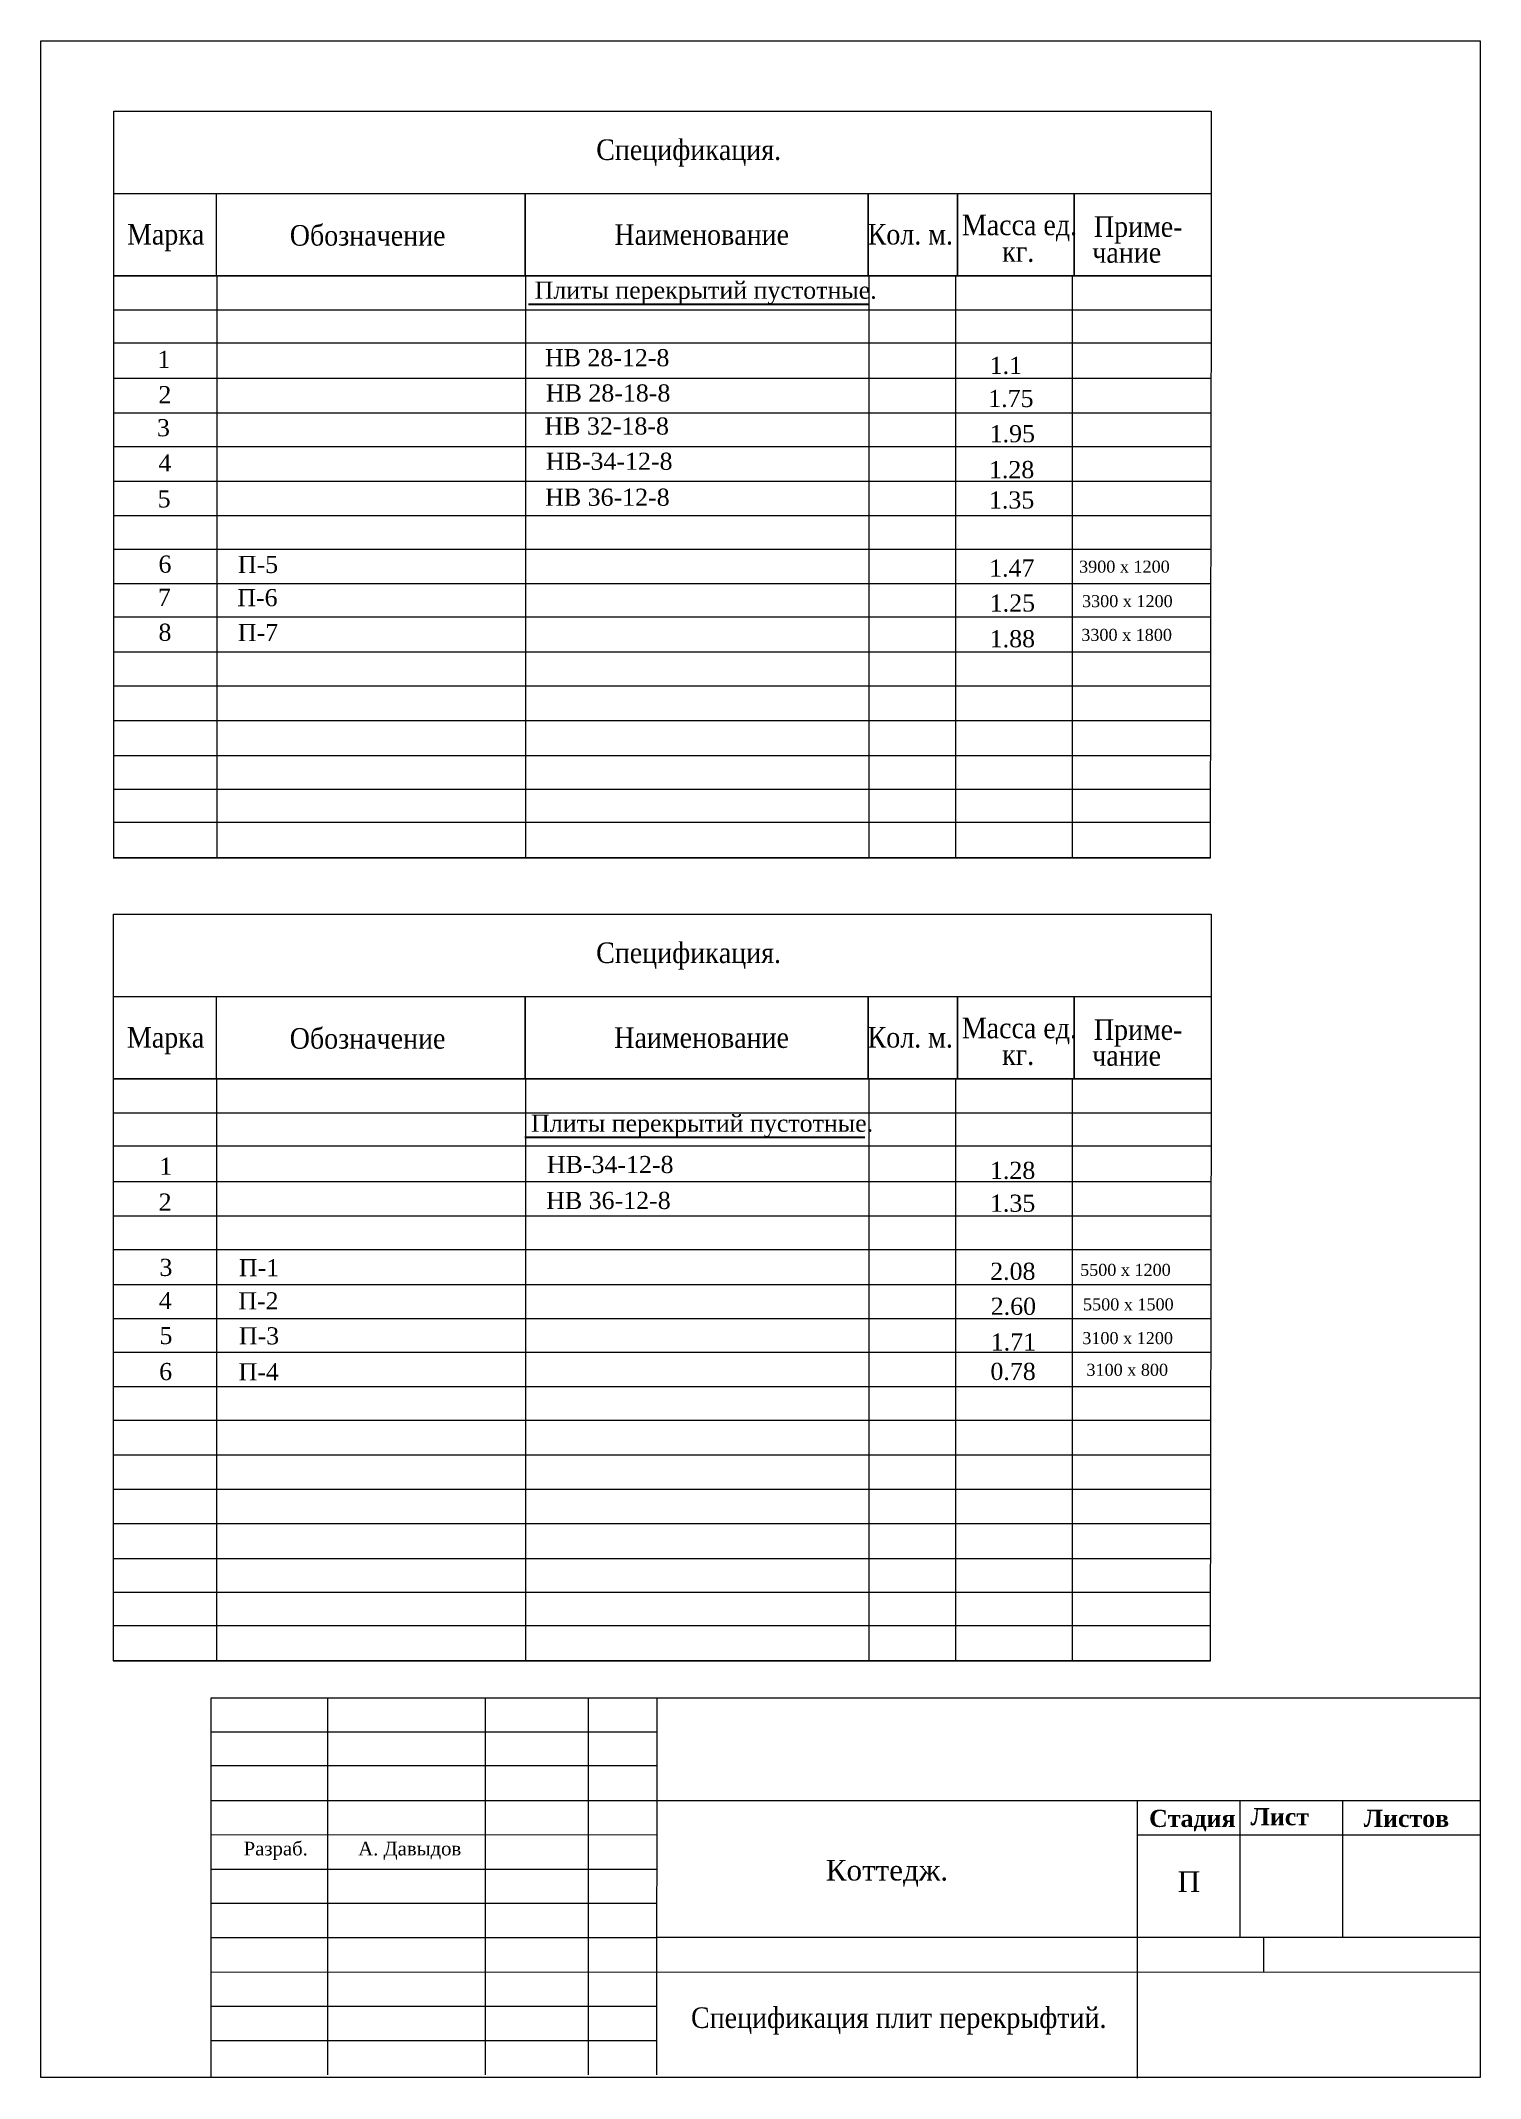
# Model space of a CAD drawing. Extents: x 1526320 to 3332998, y -546296 to 333165.
# Drawn here: x 2208584 to 2229569, y -188186 to -158472 of the extents above; entities that cross this region are included whole.
import ezdxf

# ---------------------------------------------------------------- set-up
doc = ezdxf.new("R2010")
doc.units = 0
doc.header["$LTSCALE"] = 500
doc.header["$MEASUREMENT"] = 0
for name, color, linetype, lineweight in [('Для печати', 250, 'CONTINUOUS', 0), ('КР. 1 эт. плиты', 250, 'CONTINUOUS', 0), ('Рамка и штамп', 252, 'CONTINUOUS', 15)]:
    doc.layers.add(name, color=color, linetype=linetype, lineweight=lineweight)
doc.styles.add('NAKLON', font='TIMESBD.TTF', dxfattribs={"height": 500})
doc.styles.get("Standard").update_dxf_attribs({"font": 'TIMES.TTF', "height": 150})

msp = doc.modelspace()

# ---------------------------------------------------------------- texts
at = {"layer": 'КР. 1 эт. плиты', "color": 5, "linetype": 'Continuous', "lineweight": 15, "ltscale": 0.13, "width": 0.9}
for s, p in [('Спецификация.', (2216681.5, -160210.6)), ('Масса ед.', (2222012.7, -161307.6)), ('Приме-', (2223937.3, -161331.6)), ('Марка', (2209841.3, -161444.4)), ('Обозначение', (2212214.4, -161460)), ('Наименование', (2216946.6, -161448.3)), ('Кол. м.', (2220639.1, -161443.5)), ('кг.', (2222600.2, -161695.6)), ('чание', (2223913.9, -161709.7)), ('Спецификация.', (2216680.2, -171922.1)), ('Марка', (2209840, -173155.8)), ('Обозначение', (2212213.2, -173171.5)), ('Наименование', (2216945.4, -173159.8)), ('Кол. м.', (2220637.9, -173154.9)), ('Масса ед.', (2222011.4, -173019.1)), ('Приме-', (2223936.1, -173043.1)), ('кг.', (2222599, -173407.1)), ('чание', (2223912.7, -173421.2)), ('Спецификация плит перекрыфтий.', (2218063.8, -187452.4))]:
    msp.add_text(s, height=300, dxfattribs=at).set_placement(p)
at = {"layer": 'КР. 1 эт. плиты', "color": 5, "linetype": 'Continuous', "lineweight": 30}
for s, height, p in [('Плиты перекрытий пустотные.', 250, (2215783.8, -162234.3)), ('1', 250, (2210284.4, -163243.3)), ('НВ 28-12-8', 250, (2215933.9, -163219.2)), ('1.1', 250, (2222417.3, -163331.1)), ('2', 250, (2210298.5, -163757.6)), ('НВ 28-18-8', 250, (2215948, -163733.6)), ('1.75', 250, (2222396.3, -163813.3)), ('3', 250, (2210277.6, -164239.8)), ('НВ 32-18-8', 250, (2215927.1, -164215.8)), ('1.95', 250, (2222417.3, -164326.9)), ('4', 250, (2210298.5, -164753.5)), ('НВ-34-12-8', 250, (2215948, -164729.4)), ('1.28', 250, (2222406.8, -164851.1)), ('5', 250, (2210288, -165277.7)), ('НВ 36-12-8', 250, (2215937.5, -165253.6)), ('1.35', 250, (2222406.9, -165293.4)), ('6', 250, (2210299.8, -166229.7)), ('П-5', 250, (2211457.1, -166233.9)), ('1.47', 250, (2222409.9, -166286.9)), ('3900 х 1200', 175, (2223721.2, -166228.7)), ('7', 250, (2210291.1, -166713.5)), ('П-6', 250, (2211448.5, -166717.7)), ('1.25', 250, (2222418.5, -166796.6)), ('3300 х 1200', 175, (2223763.9, -166731.8)), ('8', 250, (2210299.8, -167223.2)), ('П-7', 250, (2211457.1, -167227.4)), ('1.88', 250, (2222418.5, -167317.3)), ('3300 х 1800', 175, (2223753.4, -167223.8)), ('Плиты перекрытий пустотные.', 250, (2215731.7, -174383.2)), ('1', 250, (2210313.1, -175009.4)), ('НВ-34-12-8', 250, (2215962.6, -174985.3)), ('1.28', 250, (2222421.4, -175070.6)), ('2', 250, (2210302.7, -175533.5)), ('НВ 36-12-8', 250, (2215952.2, -175509.5)), ('1.35', 250, (2222421.5, -175549.3)), ('3', 250, (2210314.4, -176485.6)), ('П-1', 250, (2211471.7, -176489.8)), ('2.08', 250, (2222424.5, -176542.8)), ('5500 х 1200', 175, (2223735.8, -176484.6)), ('4', 250, (2210305.7, -176969.4)), ('П-2', 250, (2211463.1, -176973.6)), ('2.60', 250, (2222433.1, -177052.5)), ('5500 х 1500', 175, (2223778.5, -176987.7)), ('5', 250, (2210314.4, -177479.1)), ('П-3', 250, (2211471.7, -177483.3)), ('1.71', 250, (2222433.1, -177573.2)), ('3100 х 1200', 175, (2223768, -177479.7)), ('6', 250, (2210309.9, -178004.4)), ('П-4', 250, (2211467.3, -178008.6)), ('0.78', 250, (2222428.6, -178002.8)), ('3100 х 800', 175, (2223828.6, -177941.5))]:
    msp.add_text(s, height=height, dxfattribs=at).set_placement(p)
at = {"layer": 'Рамка и штамп', "color": 250, "linetype": 'Continuous', "lineweight": 15, "ltscale": 0.13, "style": 'NAKLON'}
for s, p in [('Стадия', (2224741.9, -184521.1)), ('Лист', (2226221.4, -184496.8)), ('Листов', (2227870.7, -184521.1))]:
    msp.add_text(s, height=250, dxfattribs=at).set_placement(p)
at = {"layer": 'Рамка и штамп', "color": 250, "linetype": 'Continuous', "lineweight": 15}
for s, height, p in [('Разраб.', 200, (2211541.1, -184936.4)), ('А. Давыдов', 200, (2213211.6, -184936.4)), ('П', 300, (2225158, -185469.8))]:
    msp.add_text(s, height=height, dxfattribs=at).set_placement(p)
at = {"layer": 'Рамка и штамп', "color": 250, "linetype": 'Continuous', "lineweight": 9}
msp.add_text('Коттедж.', height=300, dxfattribs=at).set_placement((2220028.6, -185302.4))

# ---------------------------------------------------------------- linework, layer by layer
at = {"layer": 'Для печати', "color": 250, "linetype": 'Continuous', "lineweight": 15, "ltscale": 0.13}
msp.add_lwpolyline([(2208583.7, -158471.9), (2229569.2, -158471.9), (2229569.2, -188174.9), (2208583.7, -188174.9)], close=True, dxfattribs=at)
at = {"layer": 'КР. 1 эт. плиты', "color": 5, "linetype": 'Continuous', "lineweight": 15, "ltscale": 0.13}
for p, q in [((2225646.7, -161898.1), (2209647.7, -161898.1)), ((2211148.7, -161896.3), (2211148.7, -170386.8)), ((2215650.5, -161899), (2215650.5, -170385.7)), ((2220656.4, -161895), (2220656.4, -170385.8)), ((2221919, -161899.3), (2221919, -170387.2)), ((2223619.3, -161890.6), (2223619.3, -170392.1)), ((2209645.9, -162394), (2225640.3, -162394)), ((2225640.3, -162881.9), (2209641.2, -162881.9)), ((2209641.2, -163395), (2225636.2, -163395)), ((2209643.9, -163899.8), (2225633.3, -163899.8)), ((2225631.9, -164395.3), (2209644.6, -164395.3)), ((2225641.9, -164901.5), (2209637.9, -164901.5)), ((2209641.1, -165396.2), (2225642.6, -165396.2)), ((2225641.9, -165890.1), (2209637.9, -165890.1)), ((2225641.9, -165891.4), (2209637.9, -165891.4)), ((2209641.1, -166385.4), (2225642.6, -166385.4)), ((2225641.9, -166880.1), (2209637.9, -166880.1)), ((2225631.9, -167386.2), (2209644.6, -167386.2)), ((2209643.9, -167881.8), (2225633.3, -167881.8)), ((2209641.2, -168386.6), (2225636.2, -168386.6)), ((2225640.3, -168899.7), (2209647.6, -168899.7)), ((2209645.9, -169386.9), (2225640.3, -169386.9)), ((2209645.9, -169387.5), (2225640.3, -169387.5)), ((2225640.3, -169874.7), (2209641.2, -169874.7)), ((2209641.2, -170387.8), (2225636.2, -170387.8)), ((2225645.5, -173609.5), (2209646.5, -173609.5)), ((2211147.5, -173607.8), (2211147.5, -182098.3)), ((2215649.3, -173610.5), (2215649.3, -182097.1)), ((2220655.2, -173606.5), (2220655.2, -182097.2)), ((2221917.7, -173610.8), (2221917.7, -182098.7)), ((2223618.1, -173602.1), (2223618.1, -182103.6)), ((2209644.7, -174105.5), (2225639.1, -174105.5)), ((2225639.1, -174593.3), (2209639.9, -174593.3)), ((2209639.9, -175106.4), (2225635, -175106.4)), ((2209642.7, -175611.2), (2225632, -175611.2)), ((2225630.7, -176106.8), (2209643.4, -176106.8)), ((2225640.7, -176612.9), (2209636.7, -176612.9)), ((2209639.9, -177107.6), (2225641.4, -177107.6)), ((2225640.7, -177601.6), (2209636.7, -177601.6)), ((2225640.7, -177602.9), (2209636.7, -177602.9)), ((2209639.9, -178096.9), (2225641.4, -178096.9)), ((2225640.7, -178591.6), (2209636.7, -178591.6)), ((2225630.7, -179097.7), (2209643.4, -179097.7)), ((2209642.7, -179593.3), (2225632, -179593.3)), ((2209639.9, -180098.1), (2225635, -180098.1)), ((2225639.1, -180611.2), (2209646.4, -180611.2)), ((2209644.7, -181098.3), (2225639.1, -181098.3)), ((2209644.7, -181099), (2225639.1, -181099)), ((2225639.1, -181586.2), (2209639.9, -181586.2)), ((2209639.9, -182099.3), (2225635, -182099.3))]:
    msp.add_line(p, q, dxfattribs=at)
at = {"layer": 'КР. 1 эт. плиты', "color": 5, "linetype": 'Continuous', "lineweight": 30}
for p, q in [((2220648, -162316.2), (2215692.1, -162316.2)), ((2220595.9, -174465.1), (2215640, -174465.1))]:
    msp.add_line(p, q, dxfattribs=at)
at = {"layer": 'КР. 1 эт. плиты', "color": 5, "linetype": 'Continuous', "lineweight": 15, "ltscale": 0.13}
for points in [[(2209647.6, -159498.6), (2225648.6, -159498.6), (2225648.6, -161898.2), (2209647.6, -161898.2)], [(2209647.6, -160698.6), (2225648.6, -160698.6), (2225648.6, -161898.2), (2209647.6, -161898.2)], [(2211148.1, -160698.6), (2215647.8, -160698.6), (2215647.8, -161898.2), (2211148.1, -161898.2)], [(2215647.8, -160698.6), (2220648.1, -160698.6), (2220648.1, -161898.2), (2215647.8, -161898.2)], [(2220648.1, -160698.6), (2221948.2, -160698.6), (2221948.2, -161898.2), (2220648.1, -161898.2)], [(2221948.2, -160698.6), (2223648.4, -160698.6), (2223648.4, -161898.2), (2221948.2, -161898.2)], [(2223648.4, -160698.6), (2225648.6, -160698.6), (2225648.6, -161898.2), (2223648.4, -161898.2)], [(2225634.1, -170386.6), (2209647.6, -170388.7), (2209647.6, -161898.2), (2225648.6, -161898.2)], [(2209646.4, -171210), (2225647.4, -171210), (2225647.4, -173609.7), (2209646.4, -173609.7)], [(2209646.4, -172410.1), (2225647.4, -172410.1), (2225647.4, -173609.7), (2209646.4, -173609.7)], [(2211146.9, -172410.1), (2215646.5, -172410.1), (2215646.5, -173609.7), (2211146.9, -173609.7)], [(2215646.5, -172410.1), (2220646.9, -172410.1), (2220646.9, -173609.7), (2215646.5, -173609.7)], [(2220646.9, -172410.1), (2221947, -172410.1), (2221947, -173609.7), (2220646.9, -173609.7)], [(2221947, -172410.1), (2223647.2, -172410.1), (2223647.2, -173609.7), (2221947, -173609.7)], [(2223647.2, -172410.1), (2225647.4, -172410.1), (2225647.4, -173609.7), (2223647.2, -173609.7)], [(2225632.9, -182098.1), (2209646.4, -182100.1), (2209646.4, -173609.7), (2225647.4, -173609.7)]]:
    msp.add_lwpolyline(points, close=True, dxfattribs=at)
at = {"layer": 'Рамка и штамп', "color": 250, "linetype": 'Continuous', "lineweight": 15, "ltscale": 0.13}
for p, q in [((2211067.2, -182637.8), (2229569.2, -182637.8)), ((2211067.2, -188174.9), (2211067.2, -182637.8)), ((2217561.3, -183629.1), (2211070, -183629.1)), ((2211092.4, -184133), (2229563.5, -184133)), ((2224569.7, -184132.1), (2224569.7, -188186)), ((2226066.3, -184132.1), (2226066.3, -186129.9)), ((2227562.9, -184132.1), (2227562.9, -186129.9)), ((2211079.9, -185136), (2217567.6, -185136)), ((2217568.8, -186130.1), (2224562.5, -186130.1)), ((2224562.5, -186130.1), (2229563.2, -186130.1)), ((2226411.7, -186129.9), (2226411.7, -186633))]:
    msp.add_line(p, q, dxfattribs=at)
at = {"layer": 'Рамка и штамп', "color": 250, "linetype": 'Continuous', "lineweight": 15}
for p, q in [((2212766.8, -188133.9), (2212767.7, -182633.9)), ((2215066.8, -188134.3), (2215067.7, -182634.3)), ((2216566.8, -188134.5), (2216567.7, -182634.5)), ((2217566.8, -188134.7), (2217567.7, -182634.7)), ((2211067.7, -183133.6), (2217567.7, -183134.7)), ((2211067.5, -184133.6), (2217567.5, -184134.7)), ((2211067.4, -184633.6), (2217567.4, -184634.7)), ((2224569.4, -184636.6), (2229569.4, -184637.5)), ((2211067.2, -185633.6), (2217567.2, -185634.7)), ((2211067.2, -186133.6), (2217567.2, -186134.7)), ((2211067.1, -186633.6), (2229567.1, -186636.7)), ((2211067, -187133.6), (2217567, -187134.7)), ((2211066.9, -187633.6), (2217566.9, -187634.7))]:
    msp.add_line(p, q, dxfattribs=at)

msp.set_redraw_order([(e.dxf.handle, doc.entitydb.next_handle()) for e in msp.query("TEXT MTEXT ATTDEF DIMENSION ARC_DIMENSION")])  # texts and dimensions are drawn at this point

doc.saveas('drawing.dxf')
